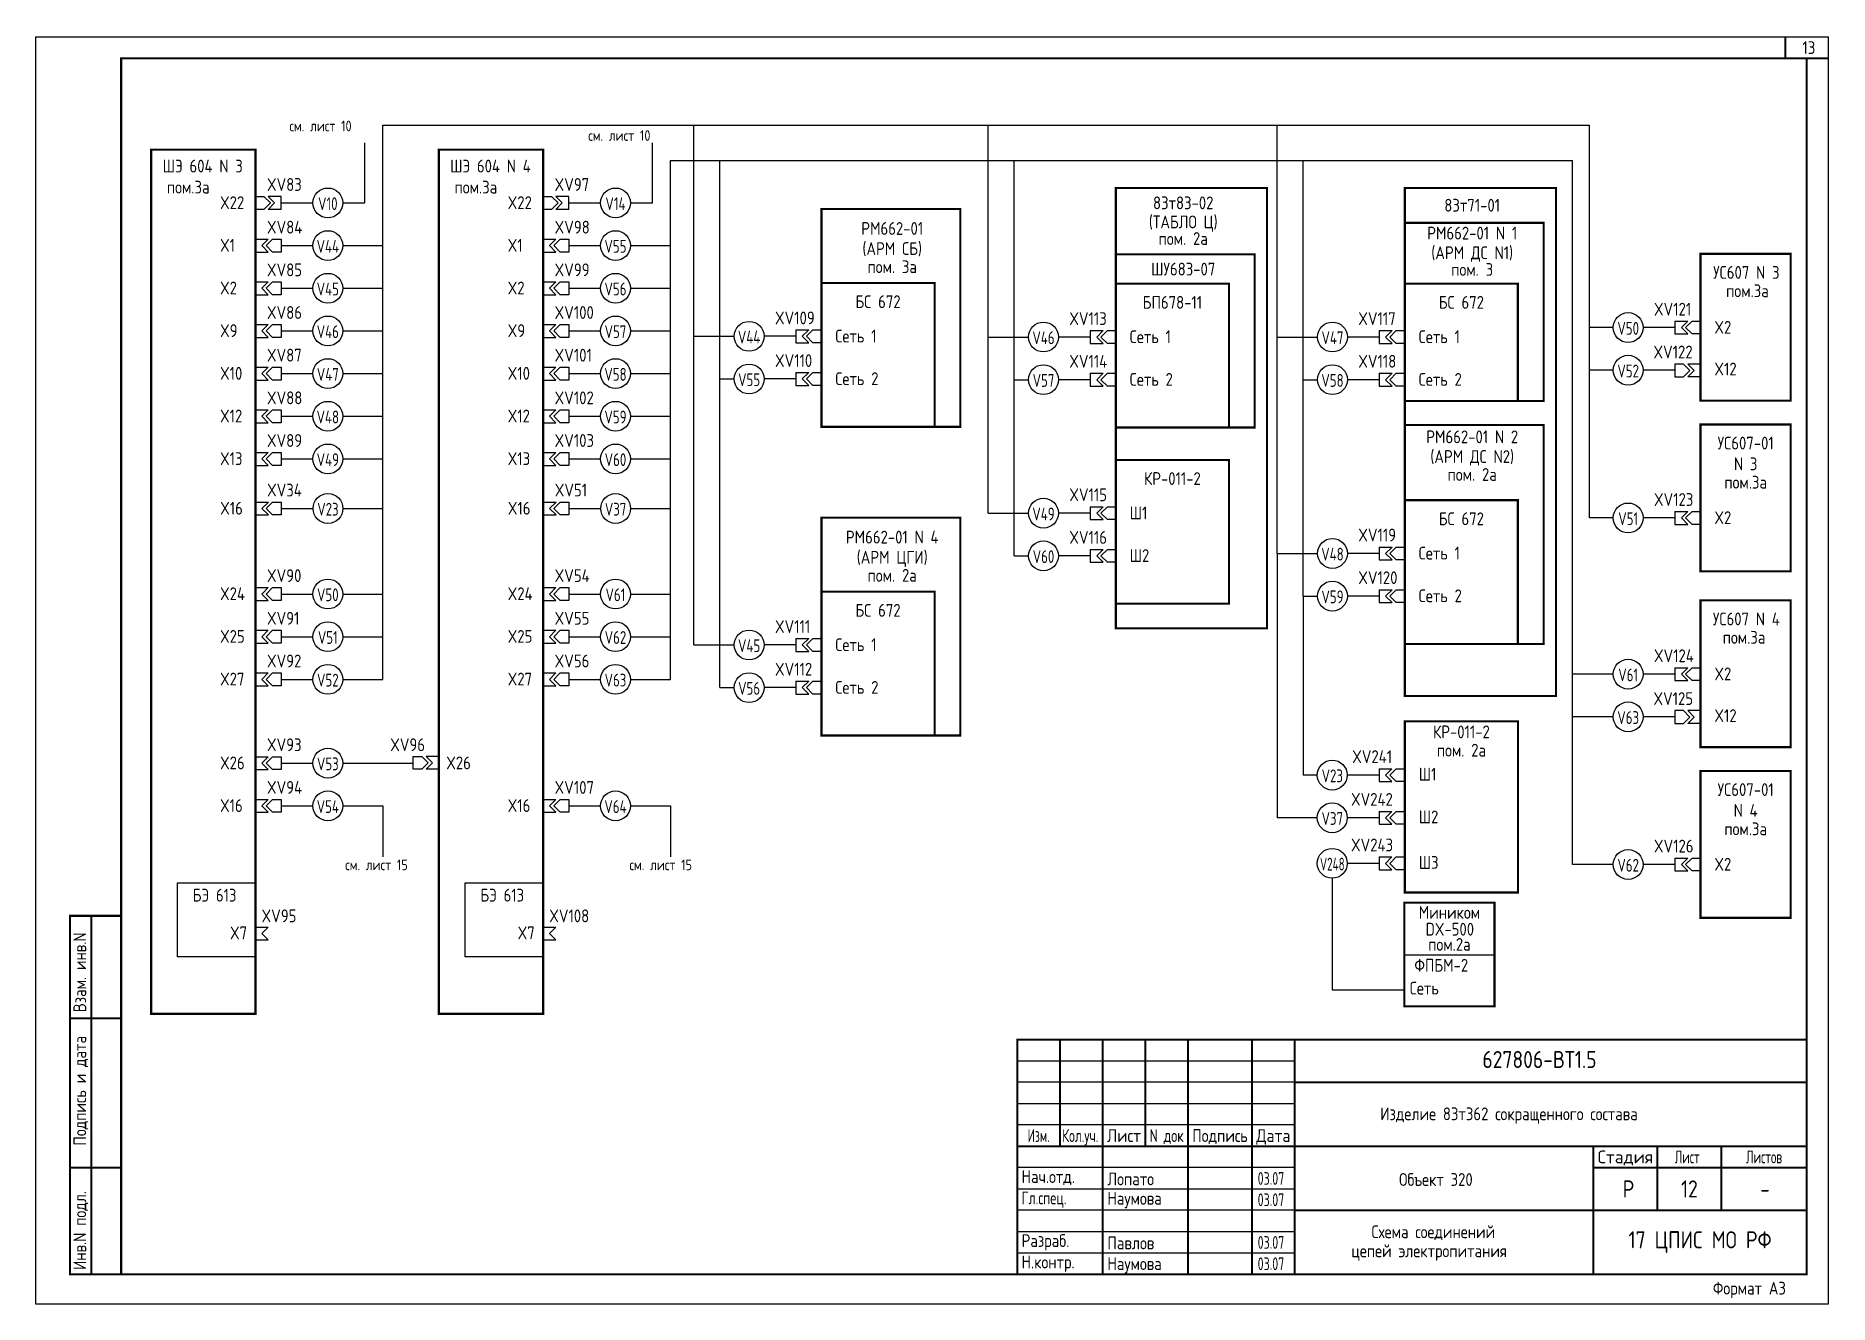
# Model space of a CAD drawing. Header units: millimetres. Extents: x -1014 to 2091, y -2505 to -1739.
# Drawn here: x -174 to 246.2, y -2036.3 to -1739.1 of the extents above; entities that cross this region are included whole.
import ezdxf
from ezdxf.enums import TextEntityAlignment as Align

# ---------------------------------------------------------------- set-up
doc = ezdxf.new("R2010")
doc.units = ezdxf.units.MM
doc.layers.add('FORMAT', color=7, linetype='Continuous')
doc.styles.add('SIMPLEX', font='simplex.shx', dxfattribs={"width": 0.75})
doc.styles.add('SIMPLEX1', font='Simplex.shx', dxfattribs={"width": 0.8})
doc.styles.add('SN', font='Simplex.shx', dxfattribs={"width": 0.8, "oblique": 15})
doc.styles.get("Standard").update_dxf_attribs({"font": 'simplex.shx', "width": 0.8, "height": 2.5})

msp = doc.modelspace()

# ---------------------------------------------------------------- texts
at = {"width": 0.8}
for s, p in [('см. лист 10', (-114.57, -1761.46)), ('см. лист 10', (-44.54, -1763.7)), ('см. лист 15', (-101.5, -1934.64)), ('см. лист 15', (-34.89, -1934.64))]:
    msp.add_text(s, height=2.5, dxfattribs=at).set_placement(p)
for s, p in [('ШЭ 604 N 3', (-134.89, -1769.61)), ('ШЭ 604 N 4', (-67.47, -1769.61)), ('пом.3а', (-138.3, -1774.54)), ('пом.3а', (-70.89, -1774.54)), ('83т83-02', (94.88, -1778.23)), ('83т71-01', (162.6, -1778.79)), ('(ТАБЛО Ц)', (94.88, -1782.7)), ('РМ662-01', (26.68, -1784.23)), ('пом. 2а', (94.88, -1786.59)), ('РМ662-01 N 1', (162.6, -1785.32)), ('(АРМ СБ)', (26.68, -1788.95)), ('(АРМ ДС N1)', (162.6, -1789.93)), ('пом. 3а', (26.68, -1793.19)), ('ШУ683-07', (94.88, -1793.75)), ('пом. 3', (162.6, -1793.84)), ('УС607 N 3', (226.85, -1794.53)), ('пом.3а', (227.1, -1798.84)), ('БС 672', (23.36, -1801.39)), ('БП678-11', (92.35, -1801.55)), ('БС 672', (160.07, -1801.55)), ('РМ662-01 N 2', (162.6, -1833.07)), ('(АРМ ДС N2)', (162.6, -1837.69)), ('УС607-01', (226.69, -1834.53)), ('пом. 2a', (162.6, -1841.88)), ('N 3', (226.69, -1839.4)), ('КР-011-2', (92.35, -1842.85)), ('пом.3а', (226.69, -1843.71)), ('БС 672', (160.07, -1852.27)), ('РМ662-01 N 4', (26.68, -1856.57)), ('(АРМ ЦГИ)', (26.68, -1861.29)), ('пом. 2а', (26.68, -1865.53)), ('БС 672', (23.36, -1873.73)), ('УС607 N 4', (226.85, -1875.75)), ('пом.3а ', (227.1, -1880.06)), ('КР-011-2', (160.08, -1902.22)), ('пом. 2а', (160.08, -1906.51)), ('УС607-01', (226.69, -1915.75)), ('N 4', (226.69, -1920.63)), ('пом.3а', (226.69, -1924.94)), ('Миником', (157.26, -1944.52)), ('DX-500', (157.36, -1948.47)), ('пом.2а', (157.26, -1952.02))]:
    msp.add_text(s, height=3, dxfattribs=at).set_placement(p, align=Align.MIDDLE_CENTER)
at = {"linetype": 'Continuous', "style": 'SIMPLEX1', "width": 0.8}
for s, p in [('XV83', (-119.84, -1775.43)), ('XV97', (-52.43, -1775.43)), ('X22', (-130.84, -1779.68)), ('X22', (-63.43, -1779.68)), ('XV84', (-119.84, -1785.43)), ('XV98', (-52.43, -1785.43)), ('X1', (-130.84, -1789.68)), ('X1', (-63.43, -1789.68)), ('XV85', (-119.84, -1795.43)), ('XV99', (-52.43, -1795.43)), ('X2', (-130.84, -1799.68)), ('X2', (-63.43, -1799.68)), ('XV86', (-119.84, -1805.43)), ('XV100', (-52.43, -1805.43)), ('XV121', (205.2, -1804.65)), ('X9', (-130.84, -1809.68)), ('X9', (-63.43, -1809.68)), ('XV109', (-0.79, -1806.7)), ('XV113', (68.19, -1806.86)), ('XV117', (135.91, -1806.86)), ('X2', (219.36, -1808.9)), ('Сеть 1', (13.35, -1810.94)), ('Сеть 1', (82.34, -1811.1)), ('Сеть 1', (150.06, -1811.1)), ('XV87', (-119.84, -1815.43)), ('XV101', (-52.43, -1815.43)), ('XV110', (-0.79, -1816.7)), ('XV114', (68.19, -1816.86)), ('XV118', (135.91, -1816.86)), ('XV122', (205.08, -1814.69)), ('X10', (-130.84, -1819.68)), ('X10', (-63.43, -1819.68)), ('Сеть 2', (13.35, -1820.94)), ('Сеть 2', (82.34, -1821.1)), ('Сеть 2', (150.06, -1821.1)), ('X12', (219.36, -1818.68)), ('XV88', (-119.84, -1825.43)), ('XV102', (-52.43, -1825.43)), ('X12', (-130.84, -1829.68)), ('X12', (-63.43, -1829.68)), ('XV89', (-119.84, -1835.43)), ('XV103', (-52.43, -1835.43)), ('X13', (-130.84, -1839.68)), ('X13', (-63.43, -1839.68)), ('XV34', (-119.82, -1847.05)), ('XV51', (-52.4, -1847.05)), ('X16', (-130.81, -1851.3)), ('X16', (-63.4, -1851.3)), ('XV115', (68.19, -1848.15)), ('XV123', (205.2, -1849.26)), ('Ш1', (82.34, -1852.4)), ('X2', (219.36, -1853.51)), ('XV116', (68.19, -1858.15)), ('XV119', (135.91, -1857.58)), ('Ш2', (82.34, -1862.4)), ('Сеть 1', (150.06, -1861.82)), ('XV90', (-119.84, -1867.1)), ('XV54', (-52.43, -1867.1)), ('XV120', (135.91, -1867.58)), ('X24', (-130.84, -1871.34)), ('X24', (-63.43, -1871.34)), ('Сеть 2', (150.06, -1871.82)), ('XV91', (-119.84, -1877.1)), ('XV55', (-52.43, -1877.1)), ('X25', (-130.84, -1881.34)), ('X25', (-63.43, -1881.34)), ('XV111', (-0.79, -1879.03)), ('Сеть 1', (13.35, -1883.28)), ('XV92', (-119.84, -1887.1)), ('XV56', (-52.43, -1887.1)), ('XV112', (-0.79, -1889.03)), ('XV124', (205.2, -1885.88)), ('X27', (-130.84, -1891.34)), ('X27', (-63.43, -1891.34)), ('Сеть 2', (13.35, -1893.28)), ('X2', (219.36, -1890.12)), ('XV125', (205.08, -1895.92)), ('X12', (219.36, -1899.91)), ('XV93', (-119.84, -1906.74)), ('XV96', (-90.96, -1906.74)), ('XV241', (134.48, -1909.53)), ('X26', (-130.84, -1910.99)), ('X26', (-77.83, -1910.99)), ('Ш1', (150.07, -1913.64)), ('XV94', (-119.84, -1916.74)), ('XV107', (-52.43, -1916.74)), ('X16', (-130.84, -1920.99)), ('X16', (-63.43, -1920.99)), ('XV242', (134.2, -1919.53)), ('Ш2', (150.07, -1923.64)), ('XV243', (134.2, -1930.22)), ('XV126', (205.2, -1930.49)), ('Ш3', (150.07, -1934.32)), ('X2', (219.36, -1934.74)), ('БЭ 613', (-137.24, -1941.99)), ('БЭ 613', (-69.83, -1941.99)), ('XV95', (-121.11, -1946.84)), ('XV108', (-53.69, -1946.84)), ('X7', (-128.5, -1950.82)), ('X7', (-61.09, -1950.82)), ('ФПБМ-2', (149.06, -1958.42)), ('Сеть', (147.96, -1963.77))]:
    msp.add_text(s, height=3, dxfattribs=at).set_placement(p)
at = {"color": 4, "linetype": 'Continuous', "style": 'SIMPLEX1'}
for s, width, p in [('V10', 0.7, (-105.58, -1778.42)), ('V14', 0.7, (-38.17, -1778.42)), ('V44', 0.7, (-105.58, -1788.42)), ('V55', 0.7, (-38.17, -1788.42)), ('V45', 0.7, (-105.58, -1798.42)), ('V56', 0.7, (-38.17, -1798.42)), ('V46', 0.7, (-105.58, -1808.42)), ('V57', 0.7, (-38.17, -1808.42)), ('V50', 0.7, (199.16, -1807.64)), ('V44', 0.7, (-6.85, -1809.69)), ('V46', 0.7, (62.14, -1809.85)), ('V47', 0.7, (129.86, -1809.85)), ('V47', 0.7, (-105.58, -1818.42)), ('V58', 0.7, (-38.17, -1818.42)), ('V55', 0.7, (-6.85, -1819.69)), ('V57', 0.7, (62.14, -1819.85)), ('V58', 0.7, (129.86, -1819.85)), ('V52', 0.7, (199.16, -1817.64)), ('V48', 0.7, (-105.58, -1828.42)), ('V59', 0.7, (-38.17, -1828.42)), ('V49', 0.7, (-105.58, -1838.42)), ('V60', 0.7, (-38.17, -1838.42)), ('V23', 0.7, (-105.55, -1850.04)), ('V37', 0.7, (-38.14, -1850.04)), ('V49', 0.7, (62.14, -1851.14)), ('V51', 0.7, (199.16, -1852.25)), ('V60', 0.7, (62.14, -1861.14)), ('V48', 0.7, (129.86, -1860.57)), ('V50', 0.7, (-105.58, -1870.09)), ('V61', 0.7, (-38.17, -1870.09)), ('V59', 0.7, (129.86, -1870.57)), ('V51', 0.7, (-105.58, -1880.09)), ('V62', 0.7, (-38.17, -1880.09)), ('V45', 0.7, (-6.85, -1882.02)), ('V52', 0.7, (-105.58, -1890.09)), ('V63', 0.7, (-38.17, -1890.09)), ('V56', 0.7, (-6.85, -1892.02)), ('V61', 0.7, (199.16, -1888.87)), ('V63', 0.7, (199.16, -1898.87)), ('V53', 0.7, (-105.58, -1909.73)), ('V23', 0.7, (129.82, -1912.52)), ('V54', 0.7, (-105.58, -1919.73)), ('V64', 0.7, (-38.17, -1919.73)), ('V37', 0.7, (129.82, -1922.52)), ('V248', 0.6, (129.82, -1933.21)), ('V62', 0.7, (199.16, -1933.48))]:
    msp.add_text(s, height=3, dxfattribs=dict(at, width=width)).set_placement(p, align=Align.MIDDLE_CENTER)
at = {"layer": 'FORMAT', "style": 'SN', "width": 0.8}
for s, height, p in [('13', 3, (241.5, -1741.84)), ('Р', 4, (199.22, -2009.34)), ('12', 4, (213.5, -2009.34)), ('-', 4, (231.22, -2009.34))]:
    msp.add_text(s, height=height, dxfattribs=at).set_placement(p, align=Align.MIDDLE)
at = {"layer": 'FORMAT', "linetype": 'Continuous', "style": 'SN', "width": 0.8}
for s, p in [('Взам. инв.N', (-162.21, -1967.92)), ('Инв.N подл.', (-162.21, -2028.34))]:
    msp.add_text(s, height=3, rotation=90, dxfattribs=at).set_placement(p)
msp.add_text('Подпись и дата', height=3, rotation=90, dxfattribs=at).set_placement((-162.21, -1986.34), align=Align.CENTER)
at = {"layer": 'FORMAT', "style": 'SIMPLEX', "width": 0.8}
msp.add_text('627806-ВТ1.5', height=4, dxfattribs=at).set_placement((178.37, -1981.01), align=Align.CENTER)
at = {"layer": 'FORMAT', "linetype": 'Continuous', "style": 'SN'}
for s, width, p in [('Изделие 83т362 сокращенного состава', 0.8, (141.05, -1993.24)), ('Нач.отд.', 0.8, (57, -2007.95)), ('Лопато', 0.8, (77.12, -2008.49)), ('03.07', 0.65, (112.33, -2008.38)), ('Объект 320', 0.8, (145.47, -2008.63)), ('Гл.спец.', 0.7, (57, -2012.95)), ('Наумова', 0.8, (77.12, -2013.05)), ('03.07', 0.65, (112.33, -2013.38)), ('Разраб.    ', 0.8, (57, -2022.95)), ('Павлов', 0.8, (77.12, -2023.5)), ('03.07', 0.65, (112.33, -2023.38)), ('Схема соединений', 0.8, (139.01, -2020.88)), ('Н.контр.', 0.8, (57, -2027.97)), ('Наумова', 0.8, (77.12, -2028.35)), ('03.07', 0.65, (112.33, -2028.38)), ('цепей электропитания', 0.8, (134.29, -2025.35)), ('Формат А3', 0.8, (219, -2034.1))]:
    msp.add_text(s, height=3, dxfattribs=dict(at, width=width)).set_placement(p)
at = {"layer": 'FORMAT', "linetype": 'Continuous', "style": 'SN', "width": 0.622222}
for s, p in [('Изм.', (61, -1998.34)), ('Лист', (213, -2003.34)), ('Листов', (231, -2003.34))]:
    msp.add_text(s, height=3, dxfattribs=at).set_placement(p, align=Align.CENTER)
at = {"layer": 'FORMAT', "linetype": 'Continuous', "style": 'SN'}
for s, width, p, p2 in [('Кол.уч.', 0.589109, (66.5, -1998.34), (75, -1998.34)), ('Лист', 0.666667, (77, -1998.34), (85, -1998.34)), ('N док', 0.589474, (87, -1998.34), (95, -1998.34)), ('Подпись', 0.684211, (97, -1998.34), (110, -1998.34)), ('Дата', 0.622222, (112, -1998.34), (120, -1998.34)), ('Стадия', 0.745902, (192, -2003.34), (205, -2003.34))]:
    msp.add_text(s, height=3, dxfattribs=dict(at, width=width)).set_placement(p, p2, align=Align.FIT)
at = {"layer": 'FORMAT', "linetype": 'Continuous', "ltscale": 10, "style": 'SN', "width": 0.8}
msp.add_text('17 ЦПИС МО РФ', height=4, dxfattribs=at).set_placement((216, -2021.79), align=Align.MIDDLE)

# ---------------------------------------------------------------- linework, layer by layer
for p, q in [((-92.66, -1889.91), (-92.66, -1760)), ((-92.66, -1760), (190.07, -1760)), ((-19.84, -1881.85), (-19.84, -1760)), ((49.14, -1850.96), (49.14, -1760)), ((116.86, -1860.39), (116.86, -1760)), ((190.07, -1852.08), (190.07, -1760)), ((-96.92, -1778.25), (-96.92, -1764.17)), ((-29.51, -1778.25), (-29.51, -1764.17)), ((-25.25, -1889.91), (-25.25, -1768.33)), ((-25.25, -1768.33), (186.07, -1768.33)), ((-13.71, -1891.85), (-13.71, -1768.33)), ((55.28, -1860.96), (55.28, -1768.33)), ((123, -1870.39), (123, -1768.33)), ((186.07, -1933.31), (186.07, -1768.33)), ((-116.54, -1779.75), (-116.54, -1776.75)), ((-49.13, -1779.75), (-49.13, -1776.75)), ((-116.54, -1778.25), (-109.07, -1778.25)), ((-102.07, -1778.25), (-96.92, -1778.25)), ((-49.13, -1778.25), (-41.66, -1778.25)), ((-34.66, -1778.25), (-29.51, -1778.25)), ((-122.54, -1786.75), (-122.54, -1789.75)), ((-116.54, -1788.25), (-109.07, -1788.25)), ((-102.07, -1788.25), (-92.66, -1788.25)), ((-55.13, -1786.75), (-55.13, -1789.75)), ((-49.13, -1788.25), (-41.66, -1788.25)), ((-34.66, -1788.25), (-25.25, -1788.25)), ((-122.54, -1796.75), (-122.54, -1799.75)), ((-116.54, -1798.25), (-109.07, -1798.25)), ((-102.07, -1798.25), (-92.66, -1798.25)), ((-55.13, -1796.75), (-55.13, -1799.75)), ((-49.13, -1798.25), (-41.66, -1798.25)), ((-34.66, -1798.25), (-25.25, -1798.25)), ((-122.54, -1806.75), (-122.54, -1809.75)), ((-55.13, -1806.75), (-55.13, -1809.75)), ((210.12, -1805.96), (210.12, -1808.96)), ((-116.54, -1808.25), (-109.07, -1808.25)), ((-102.07, -1808.25), (-92.66, -1808.25)), ((-49.13, -1808.25), (-41.66, -1808.25)), ((-34.66, -1808.25), (-25.25, -1808.25)), ((-19.84, -1809.51), (-10.35, -1809.51)), ((4.12, -1809.51), (-3.35, -1809.51)), ((4.12, -1808.01), (4.12, -1811.01)), ((49.14, -1809.67), (58.63, -1809.67)), ((73.1, -1809.67), (65.63, -1809.67)), ((73.1, -1808.17), (73.1, -1811.17)), ((116.86, -1809.67), (126.35, -1809.67)), ((140.82, -1809.67), (133.35, -1809.67)), ((140.82, -1808.17), (140.82, -1811.17)), ((195.65, -1807.46), (190.07, -1807.46)), ((210.12, -1807.46), (202.65, -1807.46)), ((-122.54, -1816.75), (-122.54, -1819.75)), ((-116.54, -1818.25), (-109.07, -1818.25)), ((-102.07, -1818.25), (-92.66, -1818.25)), ((-55.13, -1816.75), (-55.13, -1819.75)), ((-49.13, -1818.25), (-41.66, -1818.25)), ((-34.66, -1818.25), (-25.25, -1818.25)), ((-13.71, -1819.51), (-10.35, -1819.51)), ((4.12, -1819.51), (-3.35, -1819.51)), ((4.12, -1818.01), (4.12, -1821.01)), ((55.28, -1819.67), (58.63, -1819.67)), ((73.1, -1819.67), (65.63, -1819.67)), ((73.1, -1818.17), (73.1, -1821.17)), ((123, -1819.67), (126.35, -1819.67)), ((140.82, -1819.67), (133.35, -1819.67)), ((140.82, -1818.17), (140.82, -1821.17)), ((195.65, -1817.46), (190.07, -1817.46)), ((210.12, -1817.46), (202.65, -1817.46)), ((216.12, -1816.01), (216.12, -1819.01)), ((-122.54, -1826.75), (-122.54, -1829.75)), ((-55.13, -1826.75), (-55.13, -1829.75)), ((-116.54, -1828.25), (-109.07, -1828.25)), ((-102.07, -1828.25), (-92.66, -1828.25)), ((-49.13, -1828.25), (-41.66, -1828.25)), ((-34.66, -1828.25), (-25.25, -1828.25)), ((-122.54, -1836.75), (-122.54, -1839.75)), ((-116.54, -1838.25), (-109.07, -1838.25)), ((-102.07, -1838.25), (-92.66, -1838.25)), ((-55.13, -1836.75), (-55.13, -1839.75)), ((-49.13, -1838.25), (-41.66, -1838.25)), ((-34.66, -1838.25), (-25.25, -1838.25)), ((-116.52, -1849.86), (-109.04, -1849.86)), ((-102.04, -1849.86), (-92.64, -1849.86)), ((-49.1, -1849.86), (-41.63, -1849.86)), ((-34.63, -1849.86), (-25.22, -1849.86)), ((49.14, -1850.96), (58.63, -1850.96)), ((73.1, -1850.96), (65.63, -1850.96)), ((73.1, -1849.46), (73.1, -1852.46)), ((195.65, -1852.08), (190.07, -1852.08)), ((210.12, -1852.08), (202.65, -1852.08)), ((210.12, -1850.58), (210.12, -1853.58)), ((55.28, -1860.96), (58.63, -1860.96)), ((73.1, -1860.96), (65.63, -1860.96)), ((73.1, -1859.46), (73.1, -1862.46)), ((116.86, -1860.39), (126.35, -1860.39)), ((116.86, -1860.39), (116.86, -1922.34)), ((140.82, -1860.39), (133.35, -1860.39)), ((140.82, -1858.89), (140.82, -1861.89)), ((-122.54, -1868.41), (-122.54, -1871.41)), ((-116.54, -1869.91), (-109.07, -1869.91)), ((-102.07, -1869.91), (-92.66, -1869.91)), ((-55.13, -1868.41), (-55.13, -1871.41)), ((-49.13, -1869.91), (-41.66, -1869.91)), ((-34.66, -1869.91), (-25.25, -1869.91)), ((140.82, -1868.89), (140.82, -1871.89)), ((123, -1870.39), (126.35, -1870.39)), ((123, -1870.39), (123, -1912.34)), ((140.82, -1870.39), (133.35, -1870.39)), ((-122.54, -1878.41), (-122.54, -1881.41)), ((-55.13, -1878.41), (-55.13, -1881.41)), ((-116.54, -1879.91), (-109.07, -1879.91)), ((-102.07, -1879.91), (-92.66, -1879.91)), ((-49.13, -1879.91), (-41.66, -1879.91)), ((-34.66, -1879.91), (-25.25, -1879.91)), ((-19.84, -1881.85), (-10.35, -1881.85)), ((4.12, -1881.85), (-3.35, -1881.85)), ((4.12, -1880.35), (4.12, -1883.35)), ((-122.54, -1888.41), (-122.54, -1891.41)), ((-116.54, -1889.91), (-109.07, -1889.91)), ((-102.07, -1889.91), (-92.66, -1889.91)), ((-55.13, -1888.41), (-55.13, -1891.41)), ((-49.13, -1889.91), (-41.66, -1889.91)), ((-34.66, -1889.91), (-25.25, -1889.91)), ((4.12, -1890.35), (4.12, -1893.35)), ((195.65, -1888.69), (186.07, -1888.69)), ((210.12, -1888.69), (202.65, -1888.69)), ((210.12, -1887.19), (210.12, -1890.19)), ((-13.71, -1891.85), (-10.35, -1891.85)), ((4.12, -1891.85), (-3.35, -1891.85)), ((195.65, -1898.69), (186.07, -1898.69)), ((210.12, -1898.69), (202.65, -1898.69)), ((216.12, -1897.24), (216.12, -1900.24)), ((-122.54, -1908.06), (-122.54, -1911.06)), ((-116.54, -1909.56), (-109.07, -1909.56)), ((-102.07, -1909.56), (-85.56, -1909.56)), ((-79.56, -1910.99), (-79.56, -1907.99)), ((140.78, -1910.84), (140.78, -1913.84)), ((126.31, -1912.34), (123, -1912.34)), ((140.78, -1912.34), (133.31, -1912.34)), ((-122.54, -1918.06), (-122.54, -1921.06)), ((-116.54, -1919.56), (-109.07, -1919.56)), ((-102.07, -1919.56), (-92.66, -1919.56)), ((-92.66, -1919.56), (-92.66, -1931.47)), ((-55.13, -1918.06), (-55.13, -1921.06)), ((-49.13, -1919.56), (-41.66, -1919.56)), ((-34.66, -1919.56), (-25.25, -1919.56)), ((-25.25, -1919.56), (-25.25, -1931.47)), ((126.31, -1922.34), (116.86, -1922.34)), ((140.78, -1922.34), (133.31, -1922.34)), ((140.78, -1920.84), (140.78, -1923.84)), ((140.78, -1933.03), (133.31, -1933.03)), ((140.78, -1931.53), (140.78, -1934.53)), ((210.12, -1931.81), (210.12, -1934.81)), ((129.81, -1936.53), (129.81, -1962.66)), ((195.65, -1933.31), (186.07, -1933.31)), ((210.12, -1933.31), (202.65, -1933.31)), ((-122.54, -1950.98), (-122.54, -1947.98)), ((-55.13, -1950.98), (-55.13, -1947.98)), ((146.76, -1954.47), (167.79, -1954.47)), ((129.81, -1962.66), (146.7, -1962.66))]:
    msp.add_line(p, q)
at = {"ltscale": 2}
for p, q in [((-122.54, -1779.75), (-122.54, -1776.75)), ((-122.54, -1776.75), (-120.54, -1776.75)), ((-122.54, -1779.75), (-122.54, -1776.75)), ((-122.54, -1776.75), (-120.54, -1776.75)), ((-120.54, -1776.75), (-119.04, -1778.25)), ((-120.54, -1776.75), (-119.04, -1778.25)), ((-116.54, -1776.75), (-119.54, -1776.75)), ((-119.54, -1776.75), (-118.04, -1778.25)), ((-116.54, -1776.75), (-119.54, -1776.75)), ((-119.54, -1776.75), (-118.04, -1778.25)), ((-55.13, -1779.75), (-55.13, -1776.75)), ((-55.13, -1776.75), (-53.13, -1776.75)), ((-55.13, -1779.75), (-55.13, -1776.75)), ((-55.13, -1776.75), (-53.13, -1776.75)), ((-53.13, -1776.75), (-51.63, -1778.25)), ((-53.13, -1776.75), (-51.63, -1778.25)), ((-49.13, -1776.75), (-52.13, -1776.75)), ((-52.13, -1776.75), (-50.63, -1778.25)), ((-49.13, -1776.75), (-52.13, -1776.75)), ((-52.13, -1776.75), (-50.63, -1778.25)), ((-120.54, -1779.75), (-122.54, -1779.75)), ((-120.54, -1779.75), (-122.54, -1779.75)), ((-120.54, -1779.75), (-119.04, -1778.25)), ((-120.54, -1779.75), (-119.04, -1778.25)), ((-119.54, -1779.75), (-118.04, -1778.25)), ((-119.54, -1779.75), (-118.04, -1778.25)), ((-116.54, -1779.75), (-119.54, -1779.75)), ((-116.54, -1779.75), (-119.54, -1779.75)), ((-53.13, -1779.75), (-55.13, -1779.75)), ((-53.13, -1779.75), (-55.13, -1779.75)), ((-53.13, -1779.75), (-51.63, -1778.25)), ((-53.13, -1779.75), (-51.63, -1778.25)), ((-52.13, -1779.75), (-50.63, -1778.25)), ((-52.13, -1779.75), (-50.63, -1778.25)), ((-49.13, -1779.75), (-52.13, -1779.75)), ((-49.13, -1779.75), (-52.13, -1779.75)), ((-122.54, -1786.75), (-119.54, -1786.75)), ((-122.54, -1786.75), (-119.54, -1786.75)), ((-122.54, -1789.75), (-119.54, -1789.75)), ((-122.54, -1789.75), (-119.54, -1789.75)), ((-119.54, -1786.75), (-121.04, -1788.25)), ((-119.54, -1786.75), (-121.04, -1788.25)), ((-119.54, -1789.75), (-121.04, -1788.25)), ((-119.54, -1789.75), (-121.04, -1788.25)), ((-118.54, -1786.75), (-120.04, -1788.25)), ((-118.54, -1786.75), (-120.04, -1788.25)), ((-118.54, -1789.75), (-120.04, -1788.25)), ((-118.54, -1789.75), (-120.04, -1788.25)), ((-118.54, -1786.75), (-116.54, -1786.75)), ((-118.54, -1786.75), (-116.54, -1786.75)), ((-116.54, -1789.75), (-118.54, -1789.75)), ((-116.54, -1789.75), (-118.54, -1789.75)), ((-116.54, -1786.75), (-116.54, -1789.75)), ((-116.54, -1786.75), (-116.54, -1789.75)), ((-55.13, -1786.75), (-52.13, -1786.75)), ((-55.13, -1786.75), (-52.13, -1786.75)), ((-55.13, -1789.75), (-52.13, -1789.75)), ((-55.13, -1789.75), (-52.13, -1789.75)), ((-52.13, -1786.75), (-53.63, -1788.25)), ((-52.13, -1786.75), (-53.63, -1788.25)), ((-52.13, -1789.75), (-53.63, -1788.25)), ((-52.13, -1789.75), (-53.63, -1788.25)), ((-51.13, -1786.75), (-52.63, -1788.25)), ((-51.13, -1786.75), (-52.63, -1788.25)), ((-51.13, -1789.75), (-52.63, -1788.25)), ((-51.13, -1789.75), (-52.63, -1788.25)), ((-51.13, -1786.75), (-49.13, -1786.75)), ((-51.13, -1786.75), (-49.13, -1786.75)), ((-49.13, -1789.75), (-51.13, -1789.75)), ((-49.13, -1789.75), (-51.13, -1789.75)), ((-49.13, -1786.75), (-49.13, -1789.75)), ((-49.13, -1786.75), (-49.13, -1789.75)), ((-122.54, -1796.75), (-119.54, -1796.75)), ((-122.54, -1796.75), (-119.54, -1796.75)), ((-119.54, -1796.75), (-121.04, -1798.25)), ((-119.54, -1796.75), (-121.04, -1798.25)), ((-119.54, -1799.75), (-121.04, -1798.25)), ((-119.54, -1799.75), (-121.04, -1798.25)), ((-118.54, -1796.75), (-120.04, -1798.25)), ((-118.54, -1796.75), (-120.04, -1798.25)), ((-118.54, -1799.75), (-120.04, -1798.25)), ((-118.54, -1799.75), (-120.04, -1798.25)), ((-118.54, -1796.75), (-116.54, -1796.75)), ((-118.54, -1796.75), (-116.54, -1796.75)), ((-116.54, -1796.75), (-116.54, -1799.75)), ((-116.54, -1796.75), (-116.54, -1799.75)), ((-55.13, -1796.75), (-52.13, -1796.75)), ((-55.13, -1796.75), (-52.13, -1796.75)), ((-52.13, -1796.75), (-53.63, -1798.25)), ((-52.13, -1796.75), (-53.63, -1798.25)), ((-52.13, -1799.75), (-53.63, -1798.25)), ((-52.13, -1799.75), (-53.63, -1798.25)), ((-51.13, -1796.75), (-52.63, -1798.25)), ((-51.13, -1796.75), (-52.63, -1798.25)), ((-51.13, -1799.75), (-52.63, -1798.25)), ((-51.13, -1799.75), (-52.63, -1798.25)), ((-51.13, -1796.75), (-49.13, -1796.75)), ((-51.13, -1796.75), (-49.13, -1796.75)), ((-49.13, -1796.75), (-49.13, -1799.75)), ((-49.13, -1796.75), (-49.13, -1799.75)), ((-122.54, -1799.75), (-119.54, -1799.75)), ((-122.54, -1799.75), (-119.54, -1799.75)), ((-116.54, -1799.75), (-118.54, -1799.75)), ((-116.54, -1799.75), (-118.54, -1799.75)), ((-55.13, -1799.75), (-52.13, -1799.75)), ((-55.13, -1799.75), (-52.13, -1799.75)), ((-49.13, -1799.75), (-51.13, -1799.75)), ((-49.13, -1799.75), (-51.13, -1799.75)), ((-122.54, -1806.75), (-119.54, -1806.75)), ((-122.54, -1806.75), (-119.54, -1806.75)), ((-119.54, -1806.75), (-121.04, -1808.25)), ((-119.54, -1806.75), (-121.04, -1808.25)), ((-118.54, -1806.75), (-120.04, -1808.25)), ((-118.54, -1806.75), (-120.04, -1808.25)), ((-118.54, -1806.75), (-116.54, -1806.75)), ((-118.54, -1806.75), (-116.54, -1806.75)), ((-116.54, -1806.75), (-116.54, -1809.75)), ((-116.54, -1806.75), (-116.54, -1809.75)), ((-55.13, -1806.75), (-52.13, -1806.75)), ((-55.13, -1806.75), (-52.13, -1806.75)), ((-52.13, -1806.75), (-53.63, -1808.25)), ((-52.13, -1806.75), (-53.63, -1808.25)), ((-51.13, -1806.75), (-52.63, -1808.25)), ((-51.13, -1806.75), (-52.63, -1808.25)), ((-51.13, -1806.75), (-49.13, -1806.75)), ((-51.13, -1806.75), (-49.13, -1806.75)), ((-49.13, -1806.75), (-49.13, -1809.75)), ((-49.13, -1806.75), (-49.13, -1809.75)), ((210.12, -1805.96), (213.12, -1805.96)), ((210.12, -1805.96), (213.12, -1805.96)), ((213.12, -1805.96), (211.62, -1807.46)), ((213.12, -1805.96), (211.62, -1807.46)), ((214.12, -1805.96), (212.62, -1807.46)), ((214.12, -1805.96), (212.62, -1807.46)), ((214.12, -1805.96), (216.12, -1805.96)), ((214.12, -1805.96), (216.12, -1805.96)), ((216.12, -1805.96), (216.12, -1808.96)), ((216.12, -1805.96), (216.12, -1808.96)), ((-122.54, -1809.75), (-119.54, -1809.75)), ((-122.54, -1809.75), (-119.54, -1809.75)), ((-119.54, -1809.75), (-121.04, -1808.25)), ((-119.54, -1809.75), (-121.04, -1808.25)), ((-118.54, -1809.75), (-120.04, -1808.25)), ((-118.54, -1809.75), (-120.04, -1808.25)), ((-116.54, -1809.75), (-118.54, -1809.75)), ((-116.54, -1809.75), (-118.54, -1809.75)), ((-55.13, -1809.75), (-52.13, -1809.75)), ((-55.13, -1809.75), (-52.13, -1809.75)), ((-52.13, -1809.75), (-53.63, -1808.25)), ((-52.13, -1809.75), (-53.63, -1808.25)), ((-51.13, -1809.75), (-52.63, -1808.25)), ((-51.13, -1809.75), (-52.63, -1808.25)), ((-49.13, -1809.75), (-51.13, -1809.75)), ((-49.13, -1809.75), (-51.13, -1809.75)), ((4.12, -1808.01), (7.12, -1808.01)), ((4.12, -1808.01), (7.12, -1808.01)), ((4.12, -1811.01), (7.12, -1811.01)), ((4.12, -1811.01), (7.12, -1811.01)), ((7.12, -1808.01), (5.62, -1809.51)), ((7.12, -1808.01), (5.62, -1809.51)), ((7.12, -1811.01), (5.62, -1809.51)), ((7.12, -1811.01), (5.62, -1809.51)), ((8.12, -1808.01), (6.62, -1809.51)), ((8.12, -1808.01), (6.62, -1809.51)), ((8.12, -1811.01), (6.62, -1809.51)), ((8.12, -1811.01), (6.62, -1809.51)), ((8.12, -1808.01), (10.12, -1808.01)), ((8.12, -1808.01), (10.12, -1808.01)), ((10.12, -1811.01), (8.12, -1811.01)), ((10.12, -1811.01), (8.12, -1811.01)), ((10.12, -1808.01), (10.12, -1811.01)), ((10.12, -1808.01), (10.12, -1811.01)), ((73.1, -1808.17), (76.1, -1808.17)), ((73.1, -1808.17), (76.1, -1808.17)), ((73.1, -1811.17), (76.1, -1811.17)), ((73.1, -1811.17), (76.1, -1811.17)), ((76.1, -1808.17), (74.6, -1809.67)), ((76.1, -1808.17), (74.6, -1809.67)), ((76.1, -1811.17), (74.6, -1809.67)), ((76.1, -1811.17), (74.6, -1809.67)), ((77.1, -1808.17), (75.6, -1809.67)), ((77.1, -1808.17), (75.6, -1809.67)), ((77.1, -1811.17), (75.6, -1809.67)), ((77.1, -1811.17), (75.6, -1809.67)), ((77.1, -1808.17), (79.1, -1808.17)), ((77.1, -1808.17), (79.1, -1808.17)), ((79.1, -1811.17), (77.1, -1811.17)), ((79.1, -1811.17), (77.1, -1811.17)), ((79.1, -1808.17), (79.1, -1811.17)), ((79.1, -1808.17), (79.1, -1811.17)), ((140.82, -1808.17), (143.82, -1808.17)), ((140.82, -1808.17), (143.82, -1808.17)), ((140.82, -1811.17), (143.82, -1811.17)), ((140.82, -1811.17), (143.82, -1811.17)), ((143.82, -1808.17), (142.32, -1809.67)), ((143.82, -1808.17), (142.32, -1809.67)), ((143.82, -1811.17), (142.32, -1809.67)), ((143.82, -1811.17), (142.32, -1809.67)), ((144.82, -1808.17), (143.32, -1809.67)), ((144.82, -1808.17), (143.32, -1809.67)), ((144.82, -1811.17), (143.32, -1809.67)), ((144.82, -1811.17), (143.32, -1809.67)), ((144.82, -1808.17), (146.82, -1808.17)), ((144.82, -1808.17), (146.82, -1808.17)), ((146.82, -1811.17), (144.82, -1811.17)), ((146.82, -1811.17), (144.82, -1811.17)), ((146.82, -1808.17), (146.82, -1811.17)), ((146.82, -1808.17), (146.82, -1811.17)), ((210.12, -1808.96), (213.12, -1808.96)), ((210.12, -1808.96), (213.12, -1808.96)), ((213.12, -1808.96), (211.62, -1807.46)), ((213.12, -1808.96), (211.62, -1807.46)), ((214.12, -1808.96), (212.62, -1807.46)), ((214.12, -1808.96), (212.62, -1807.46)), ((216.12, -1808.96), (214.12, -1808.96)), ((216.12, -1808.96), (214.12, -1808.96)), ((-122.54, -1816.75), (-119.54, -1816.75)), ((-122.54, -1816.75), (-119.54, -1816.75)), ((-119.54, -1816.75), (-121.04, -1818.25)), ((-119.54, -1816.75), (-121.04, -1818.25)), ((-119.54, -1819.75), (-121.04, -1818.25)), ((-119.54, -1819.75), (-121.04, -1818.25)), ((-118.54, -1816.75), (-120.04, -1818.25)), ((-118.54, -1816.75), (-120.04, -1818.25)), ((-118.54, -1819.75), (-120.04, -1818.25)), ((-118.54, -1819.75), (-120.04, -1818.25)), ((-118.54, -1816.75), (-116.54, -1816.75)), ((-118.54, -1816.75), (-116.54, -1816.75)), ((-116.54, -1816.75), (-116.54, -1819.75)), ((-116.54, -1816.75), (-116.54, -1819.75)), ((-55.13, -1816.75), (-52.13, -1816.75)), ((-55.13, -1816.75), (-52.13, -1816.75)), ((-52.13, -1816.75), (-53.63, -1818.25)), ((-52.13, -1816.75), (-53.63, -1818.25)), ((-52.13, -1819.75), (-53.63, -1818.25)), ((-52.13, -1819.75), (-53.63, -1818.25)), ((-51.13, -1816.75), (-52.63, -1818.25)), ((-51.13, -1816.75), (-52.63, -1818.25)), ((-51.13, -1819.75), (-52.63, -1818.25)), ((-51.13, -1819.75), (-52.63, -1818.25)), ((-51.13, -1816.75), (-49.13, -1816.75)), ((-51.13, -1816.75), (-49.13, -1816.75)), ((-49.13, -1816.75), (-49.13, -1819.75)), ((-49.13, -1816.75), (-49.13, -1819.75)), ((4.12, -1818.01), (7.12, -1818.01)), ((4.12, -1818.01), (7.12, -1818.01)), ((7.12, -1818.01), (5.62, -1819.51)), ((7.12, -1818.01), (5.62, -1819.51)), ((7.12, -1821.01), (5.62, -1819.51)), ((7.12, -1821.01), (5.62, -1819.51)), ((8.12, -1818.01), (6.62, -1819.51)), ((8.12, -1818.01), (6.62, -1819.51)), ((8.12, -1821.01), (6.62, -1819.51)), ((8.12, -1821.01), (6.62, -1819.51)), ((8.12, -1818.01), (10.12, -1818.01)), ((8.12, -1818.01), (10.12, -1818.01)), ((10.12, -1818.01), (10.12, -1821.01)), ((10.12, -1818.01), (10.12, -1821.01)), ((73.1, -1818.17), (76.1, -1818.17)), ((73.1, -1818.17), (76.1, -1818.17)), ((76.1, -1818.17), (74.6, -1819.67)), ((76.1, -1818.17), (74.6, -1819.67)), ((76.1, -1821.17), (74.6, -1819.67)), ((76.1, -1821.17), (74.6, -1819.67)), ((77.1, -1818.17), (75.6, -1819.67)), ((77.1, -1818.17), (75.6, -1819.67)), ((77.1, -1821.17), (75.6, -1819.67)), ((77.1, -1821.17), (75.6, -1819.67)), ((77.1, -1818.17), (79.1, -1818.17)), ((77.1, -1818.17), (79.1, -1818.17)), ((79.1, -1818.17), (79.1, -1821.17)), ((79.1, -1818.17), (79.1, -1821.17)), ((140.82, -1818.17), (143.82, -1818.17)), ((140.82, -1818.17), (143.82, -1818.17)), ((143.82, -1818.17), (142.32, -1819.67)), ((143.82, -1818.17), (142.32, -1819.67)), ((143.82, -1821.17), (142.32, -1819.67)), ((143.82, -1821.17), (142.32, -1819.67)), ((144.82, -1818.17), (143.32, -1819.67)), ((144.82, -1818.17), (143.32, -1819.67)), ((144.82, -1821.17), (143.32, -1819.67)), ((144.82, -1821.17), (143.32, -1819.67)), ((144.82, -1818.17), (146.82, -1818.17)), ((144.82, -1818.17), (146.82, -1818.17)), ((146.82, -1818.17), (146.82, -1821.17)), ((146.82, -1818.17), (146.82, -1821.17)), ((212.12, -1816.01), (210.12, -1816.01)), ((210.12, -1816.01), (210.12, -1819.01)), ((212.12, -1816.01), (210.12, -1816.01)), ((210.12, -1816.01), (210.12, -1819.01)), ((210.12, -1819.01), (212.12, -1819.01)), ((210.12, -1819.01), (212.12, -1819.01)), ((212.12, -1816.01), (213.62, -1817.51)), ((212.12, -1816.01), (213.62, -1817.51)), ((212.12, -1819.01), (213.62, -1817.51)), ((212.12, -1819.01), (213.62, -1817.51)), ((216.12, -1816.01), (213.12, -1816.01)), ((213.12, -1816.01), (214.62, -1817.51)), ((216.12, -1816.01), (213.12, -1816.01)), ((213.12, -1816.01), (214.62, -1817.51)), ((213.12, -1819.01), (214.62, -1817.51)), ((213.12, -1819.01), (214.62, -1817.51)), ((216.12, -1819.01), (213.12, -1819.01)), ((216.12, -1819.01), (213.12, -1819.01)), ((-122.54, -1819.75), (-119.54, -1819.75)), ((-122.54, -1819.75), (-119.54, -1819.75)), ((-116.54, -1819.75), (-118.54, -1819.75)), ((-116.54, -1819.75), (-118.54, -1819.75)), ((-55.13, -1819.75), (-52.13, -1819.75)), ((-55.13, -1819.75), (-52.13, -1819.75)), ((-49.13, -1819.75), (-51.13, -1819.75)), ((-49.13, -1819.75), (-51.13, -1819.75)), ((4.12, -1821.01), (7.12, -1821.01)), ((4.12, -1821.01), (7.12, -1821.01)), ((10.12, -1821.01), (8.12, -1821.01)), ((10.12, -1821.01), (8.12, -1821.01)), ((73.1, -1821.17), (76.1, -1821.17)), ((73.1, -1821.17), (76.1, -1821.17)), ((79.1, -1821.17), (77.1, -1821.17)), ((79.1, -1821.17), (77.1, -1821.17)), ((140.82, -1821.17), (143.82, -1821.17)), ((140.82, -1821.17), (143.82, -1821.17)), ((146.82, -1821.17), (144.82, -1821.17)), ((146.82, -1821.17), (144.82, -1821.17)), ((-122.54, -1826.75), (-119.54, -1826.75)), ((-122.54, -1826.75), (-119.54, -1826.75)), ((-119.54, -1826.75), (-121.04, -1828.25)), ((-119.54, -1826.75), (-121.04, -1828.25)), ((-118.54, -1826.75), (-120.04, -1828.25)), ((-118.54, -1826.75), (-120.04, -1828.25)), ((-118.54, -1826.75), (-116.54, -1826.75)), ((-118.54, -1826.75), (-116.54, -1826.75)), ((-116.54, -1826.75), (-116.54, -1829.75)), ((-116.54, -1826.75), (-116.54, -1829.75)), ((-55.13, -1826.75), (-52.13, -1826.75)), ((-55.13, -1826.75), (-52.13, -1826.75)), ((-52.13, -1826.75), (-53.63, -1828.25)), ((-52.13, -1826.75), (-53.63, -1828.25)), ((-51.13, -1826.75), (-52.63, -1828.25)), ((-51.13, -1826.75), (-52.63, -1828.25)), ((-51.13, -1826.75), (-49.13, -1826.75)), ((-51.13, -1826.75), (-49.13, -1826.75)), ((-49.13, -1826.75), (-49.13, -1829.75)), ((-49.13, -1826.75), (-49.13, -1829.75)), ((-122.54, -1829.75), (-119.54, -1829.75)), ((-122.54, -1829.75), (-119.54, -1829.75)), ((-119.54, -1829.75), (-121.04, -1828.25)), ((-119.54, -1829.75), (-121.04, -1828.25)), ((-118.54, -1829.75), (-120.04, -1828.25)), ((-118.54, -1829.75), (-120.04, -1828.25)), ((-116.54, -1829.75), (-118.54, -1829.75)), ((-116.54, -1829.75), (-118.54, -1829.75)), ((-55.13, -1829.75), (-52.13, -1829.75)), ((-55.13, -1829.75), (-52.13, -1829.75)), ((-52.13, -1829.75), (-53.63, -1828.25)), ((-52.13, -1829.75), (-53.63, -1828.25)), ((-51.13, -1829.75), (-52.63, -1828.25)), ((-51.13, -1829.75), (-52.63, -1828.25)), ((-49.13, -1829.75), (-51.13, -1829.75)), ((-49.13, -1829.75), (-51.13, -1829.75)), ((-122.54, -1836.75), (-119.54, -1836.75)), ((-122.54, -1836.75), (-119.54, -1836.75)), ((-122.54, -1839.75), (-119.54, -1839.75)), ((-122.54, -1839.75), (-119.54, -1839.75)), ((-119.54, -1836.75), (-121.04, -1838.25)), ((-119.54, -1836.75), (-121.04, -1838.25)), ((-119.54, -1839.75), (-121.04, -1838.25)), ((-119.54, -1839.75), (-121.04, -1838.25)), ((-118.54, -1836.75), (-120.04, -1838.25)), ((-118.54, -1836.75), (-120.04, -1838.25)), ((-118.54, -1839.75), (-120.04, -1838.25)), ((-118.54, -1839.75), (-120.04, -1838.25)), ((-118.54, -1836.75), (-116.54, -1836.75)), ((-118.54, -1836.75), (-116.54, -1836.75)), ((-116.54, -1839.75), (-118.54, -1839.75)), ((-116.54, -1839.75), (-118.54, -1839.75)), ((-116.54, -1836.75), (-116.54, -1839.75)), ((-116.54, -1836.75), (-116.54, -1839.75)), ((-55.13, -1836.75), (-52.13, -1836.75)), ((-55.13, -1836.75), (-52.13, -1836.75)), ((-55.13, -1839.75), (-52.13, -1839.75)), ((-55.13, -1839.75), (-52.13, -1839.75)), ((-52.13, -1836.75), (-53.63, -1838.25)), ((-52.13, -1836.75), (-53.63, -1838.25)), ((-52.13, -1839.75), (-53.63, -1838.25)), ((-52.13, -1839.75), (-53.63, -1838.25)), ((-51.13, -1836.75), (-52.63, -1838.25)), ((-51.13, -1836.75), (-52.63, -1838.25)), ((-51.13, -1839.75), (-52.63, -1838.25)), ((-51.13, -1839.75), (-52.63, -1838.25)), ((-51.13, -1836.75), (-49.13, -1836.75)), ((-51.13, -1836.75), (-49.13, -1836.75)), ((-49.13, -1839.75), (-51.13, -1839.75)), ((-49.13, -1839.75), (-51.13, -1839.75)), ((-49.13, -1836.75), (-49.13, -1839.75)), ((-49.13, -1836.75), (-49.13, -1839.75)), ((-122.52, -1848.36), (-119.52, -1848.36)), ((-122.52, -1848.36), (-119.52, -1848.36)), ((-119.52, -1848.36), (-121.02, -1849.86)), ((-119.52, -1848.36), (-121.02, -1849.86)), ((-118.52, -1848.36), (-120.02, -1849.86)), ((-118.52, -1848.36), (-120.02, -1849.86)), ((-118.52, -1848.36), (-116.52, -1848.36)), ((-118.52, -1848.36), (-116.52, -1848.36)), ((-116.52, -1848.36), (-116.52, -1851.36)), ((-116.52, -1848.36), (-116.52, -1851.36)), ((-55.1, -1848.36), (-52.1, -1848.36)), ((-55.1, -1848.36), (-52.1, -1848.36)), ((-52.1, -1848.36), (-53.6, -1849.86)), ((-52.1, -1848.36), (-53.6, -1849.86)), ((-51.1, -1848.36), (-52.6, -1849.86)), ((-51.1, -1848.36), (-52.6, -1849.86)), ((-51.1, -1848.36), (-49.1, -1848.36)), ((-51.1, -1848.36), (-49.1, -1848.36)), ((-49.1, -1848.36), (-49.1, -1851.36)), ((-49.1, -1848.36), (-49.1, -1851.36)), ((-122.52, -1851.36), (-119.52, -1851.36)), ((-122.52, -1851.36), (-119.52, -1851.36)), ((-119.52, -1851.36), (-121.02, -1849.86)), ((-119.52, -1851.36), (-121.02, -1849.86)), ((-118.52, -1851.36), (-120.02, -1849.86)), ((-118.52, -1851.36), (-120.02, -1849.86)), ((-116.52, -1851.36), (-118.52, -1851.36)), ((-116.52, -1851.36), (-118.52, -1851.36)), ((-55.1, -1851.36), (-52.1, -1851.36)), ((-55.1, -1851.36), (-52.1, -1851.36)), ((-52.1, -1851.36), (-53.6, -1849.86)), ((-52.1, -1851.36), (-53.6, -1849.86)), ((-51.1, -1851.36), (-52.6, -1849.86)), ((-51.1, -1851.36), (-52.6, -1849.86)), ((-49.1, -1851.36), (-51.1, -1851.36)), ((-49.1, -1851.36), (-51.1, -1851.36)), ((73.1, -1849.46), (76.1, -1849.46)), ((73.1, -1849.46), (76.1, -1849.46)), ((73.1, -1852.46), (76.1, -1852.46)), ((73.1, -1852.46), (76.1, -1852.46)), ((76.1, -1849.46), (74.6, -1850.96)), ((76.1, -1849.46), (74.6, -1850.96)), ((76.1, -1852.46), (74.6, -1850.96)), ((76.1, -1852.46), (74.6, -1850.96)), ((77.1, -1849.46), (75.6, -1850.96)), ((77.1, -1849.46), (75.6, -1850.96)), ((77.1, -1852.46), (75.6, -1850.96)), ((77.1, -1852.46), (75.6, -1850.96)), ((77.1, -1849.46), (79.1, -1849.46)), ((77.1, -1849.46), (79.1, -1849.46)), ((79.1, -1852.46), (77.1, -1852.46)), ((79.1, -1852.46), (77.1, -1852.46)), ((79.1, -1849.46), (79.1, -1852.46)), ((79.1, -1849.46), (79.1, -1852.46)), ((210.12, -1850.58), (213.12, -1850.58)), ((210.12, -1850.58), (213.12, -1850.58)), ((213.12, -1850.58), (211.62, -1852.08)), ((213.12, -1850.58), (211.62, -1852.08)), ((213.12, -1853.58), (211.62, -1852.08)), ((213.12, -1853.58), (211.62, -1852.08)), ((214.12, -1850.58), (212.62, -1852.08)), ((214.12, -1850.58), (212.62, -1852.08)), ((214.12, -1853.58), (212.62, -1852.08)), ((214.12, -1853.58), (212.62, -1852.08)), ((214.12, -1850.58), (216.12, -1850.58)), ((214.12, -1850.58), (216.12, -1850.58)), ((216.12, -1850.58), (216.12, -1853.58)), ((216.12, -1850.58), (216.12, -1853.58)), ((210.12, -1853.58), (213.12, -1853.58)), ((210.12, -1853.58), (213.12, -1853.58)), ((216.12, -1853.58), (214.12, -1853.58)), ((216.12, -1853.58), (214.12, -1853.58)), ((73.1, -1859.46), (76.1, -1859.46)), ((73.1, -1859.46), (76.1, -1859.46)), ((76.1, -1859.46), (74.6, -1860.96)), ((76.1, -1859.46), (74.6, -1860.96)), ((76.1, -1862.46), (74.6, -1860.96)), ((76.1, -1862.46), (74.6, -1860.96)), ((77.1, -1859.46), (75.6, -1860.96)), ((77.1, -1859.46), (75.6, -1860.96)), ((77.1, -1862.46), (75.6, -1860.96)), ((77.1, -1862.46), (75.6, -1860.96)), ((77.1, -1859.46), (79.1, -1859.46)), ((77.1, -1859.46), (79.1, -1859.46)), ((79.1, -1859.46), (79.1, -1862.46)), ((79.1, -1859.46), (79.1, -1862.46)), ((140.82, -1858.89), (143.82, -1858.89)), ((140.82, -1858.89), (143.82, -1858.89)), ((143.82, -1858.89), (142.32, -1860.39)), ((143.82, -1858.89), (142.32, -1860.39)), ((143.82, -1861.89), (142.32, -1860.39)), ((143.82, -1861.89), (142.32, -1860.39)), ((144.82, -1858.89), (143.32, -1860.39)), ((144.82, -1858.89), (143.32, -1860.39)), ((144.82, -1861.89), (143.32, -1860.39)), ((144.82, -1861.89), (143.32, -1860.39)), ((144.82, -1858.89), (146.82, -1858.89)), ((144.82, -1858.89), (146.82, -1858.89)), ((146.82, -1858.89), (146.82, -1861.89)), ((146.82, -1858.89), (146.82, -1861.89)), ((73.1, -1862.46), (76.1, -1862.46)), ((73.1, -1862.46), (76.1, -1862.46)), ((79.1, -1862.46), (77.1, -1862.46)), ((79.1, -1862.46), (77.1, -1862.46)), ((140.82, -1861.89), (143.82, -1861.89)), ((140.82, -1861.89), (143.82, -1861.89)), ((146.82, -1861.89), (144.82, -1861.89)), ((146.82, -1861.89), (144.82, -1861.89)), ((-122.54, -1868.41), (-119.54, -1868.41)), ((-122.54, -1868.41), (-119.54, -1868.41)), ((-119.54, -1868.41), (-121.04, -1869.91)), ((-119.54, -1868.41), (-121.04, -1869.91)), ((-119.54, -1871.41), (-121.04, -1869.91)), ((-119.54, -1871.41), (-121.04, -1869.91)), ((-118.54, -1868.41), (-120.04, -1869.91)), ((-118.54, -1868.41), (-120.04, -1869.91)), ((-118.54, -1871.41), (-120.04, -1869.91)), ((-118.54, -1871.41), (-120.04, -1869.91)), ((-118.54, -1868.41), (-116.54, -1868.41)), ((-118.54, -1868.41), (-116.54, -1868.41)), ((-116.54, -1868.41), (-116.54, -1871.41)), ((-116.54, -1868.41), (-116.54, -1871.41)), ((-55.13, -1868.41), (-52.13, -1868.41)), ((-55.13, -1868.41), (-52.13, -1868.41)), ((-52.13, -1868.41), (-53.63, -1869.91)), ((-52.13, -1868.41), (-53.63, -1869.91)), ((-52.13, -1871.41), (-53.63, -1869.91)), ((-52.13, -1871.41), (-53.63, -1869.91)), ((-51.13, -1868.41), (-52.63, -1869.91)), ((-51.13, -1868.41), (-52.63, -1869.91)), ((-51.13, -1871.41), (-52.63, -1869.91)), ((-51.13, -1871.41), (-52.63, -1869.91)), ((-51.13, -1868.41), (-49.13, -1868.41)), ((-51.13, -1868.41), (-49.13, -1868.41)), ((-49.13, -1868.41), (-49.13, -1871.41)), ((-49.13, -1868.41), (-49.13, -1871.41)), ((140.82, -1868.89), (143.82, -1868.89)), ((140.82, -1868.89), (143.82, -1868.89)), ((143.82, -1868.89), (142.32, -1870.39)), ((143.82, -1868.89), (142.32, -1870.39)), ((144.82, -1868.89), (143.32, -1870.39)), ((144.82, -1868.89), (143.32, -1870.39)), ((144.82, -1868.89), (146.82, -1868.89)), ((144.82, -1868.89), (146.82, -1868.89)), ((146.82, -1868.89), (146.82, -1871.89)), ((146.82, -1868.89), (146.82, -1871.89)), ((-122.54, -1871.41), (-119.54, -1871.41)), ((-122.54, -1871.41), (-119.54, -1871.41)), ((-116.54, -1871.41), (-118.54, -1871.41)), ((-116.54, -1871.41), (-118.54, -1871.41)), ((-55.13, -1871.41), (-52.13, -1871.41)), ((-55.13, -1871.41), (-52.13, -1871.41)), ((-49.13, -1871.41), (-51.13, -1871.41)), ((-49.13, -1871.41), (-51.13, -1871.41)), ((140.82, -1871.89), (143.82, -1871.89)), ((140.82, -1871.89), (143.82, -1871.89)), ((143.82, -1871.89), (142.32, -1870.39)), ((143.82, -1871.89), (142.32, -1870.39)), ((144.82, -1871.89), (143.32, -1870.39)), ((144.82, -1871.89), (143.32, -1870.39)), ((146.82, -1871.89), (144.82, -1871.89)), ((146.82, -1871.89), (144.82, -1871.89)), ((-122.54, -1878.41), (-119.54, -1878.41)), ((-122.54, -1878.41), (-119.54, -1878.41)), ((-119.54, -1878.41), (-121.04, -1879.91)), ((-119.54, -1878.41), (-121.04, -1879.91)), ((-118.54, -1878.41), (-120.04, -1879.91)), ((-118.54, -1878.41), (-120.04, -1879.91)), ((-118.54, -1878.41), (-116.54, -1878.41)), ((-118.54, -1878.41), (-116.54, -1878.41)), ((-116.54, -1878.41), (-116.54, -1881.41)), ((-116.54, -1878.41), (-116.54, -1881.41)), ((-55.13, -1878.41), (-52.13, -1878.41)), ((-55.13, -1878.41), (-52.13, -1878.41)), ((-52.13, -1878.41), (-53.63, -1879.91)), ((-52.13, -1878.41), (-53.63, -1879.91)), ((-51.13, -1878.41), (-52.63, -1879.91)), ((-51.13, -1878.41), (-52.63, -1879.91)), ((-51.13, -1878.41), (-49.13, -1878.41)), ((-51.13, -1878.41), (-49.13, -1878.41)), ((-49.13, -1878.41), (-49.13, -1881.41)), ((-49.13, -1878.41), (-49.13, -1881.41)), ((-122.54, -1881.41), (-119.54, -1881.41)), ((-122.54, -1881.41), (-119.54, -1881.41)), ((-119.54, -1881.41), (-121.04, -1879.91)), ((-119.54, -1881.41), (-121.04, -1879.91)), ((-118.54, -1881.41), (-120.04, -1879.91)), ((-118.54, -1881.41), (-120.04, -1879.91)), ((-116.54, -1881.41), (-118.54, -1881.41)), ((-116.54, -1881.41), (-118.54, -1881.41)), ((-55.13, -1881.41), (-52.13, -1881.41)), ((-55.13, -1881.41), (-52.13, -1881.41)), ((-52.13, -1881.41), (-53.63, -1879.91)), ((-52.13, -1881.41), (-53.63, -1879.91)), ((-51.13, -1881.41), (-52.63, -1879.91)), ((-51.13, -1881.41), (-52.63, -1879.91)), ((-49.13, -1881.41), (-51.13, -1881.41)), ((-49.13, -1881.41), (-51.13, -1881.41)), ((4.12, -1880.35), (7.12, -1880.35)), ((4.12, -1880.35), (7.12, -1880.35)), ((7.12, -1880.35), (5.62, -1881.85)), ((7.12, -1880.35), (5.62, -1881.85)), ((7.12, -1883.35), (5.62, -1881.85)), ((7.12, -1883.35), (5.62, -1881.85)), ((8.12, -1880.35), (6.62, -1881.85)), ((8.12, -1880.35), (6.62, -1881.85)), ((8.12, -1883.35), (6.62, -1881.85)), ((8.12, -1883.35), (6.62, -1881.85)), ((8.12, -1880.35), (10.12, -1880.35)), ((8.12, -1880.35), (10.12, -1880.35)), ((10.12, -1880.35), (10.12, -1883.35)), ((10.12, -1880.35), (10.12, -1883.35)), ((4.12, -1883.35), (7.12, -1883.35)), ((4.12, -1883.35), (7.12, -1883.35)), ((10.12, -1883.35), (8.12, -1883.35)), ((10.12, -1883.35), (8.12, -1883.35)), ((-122.54, -1888.41), (-119.54, -1888.41)), ((-122.54, -1888.41), (-119.54, -1888.41)), ((-119.54, -1888.41), (-121.04, -1889.91)), ((-119.54, -1888.41), (-121.04, -1889.91)), ((-119.54, -1891.41), (-121.04, -1889.91)), ((-119.54, -1891.41), (-121.04, -1889.91)), ((-118.54, -1888.41), (-120.04, -1889.91)), ((-118.54, -1888.41), (-120.04, -1889.91)), ((-118.54, -1891.41), (-120.04, -1889.91)), ((-118.54, -1891.41), (-120.04, -1889.91)), ((-118.54, -1888.41), (-116.54, -1888.41)), ((-118.54, -1888.41), (-116.54, -1888.41)), ((-116.54, -1888.41), (-116.54, -1891.41)), ((-116.54, -1888.41), (-116.54, -1891.41)), ((-55.13, -1888.41), (-52.13, -1888.41)), ((-55.13, -1888.41), (-52.13, -1888.41)), ((-52.13, -1888.41), (-53.63, -1889.91)), ((-52.13, -1888.41), (-53.63, -1889.91)), ((-52.13, -1891.41), (-53.63, -1889.91)), ((-52.13, -1891.41), (-53.63, -1889.91)), ((-51.13, -1888.41), (-52.63, -1889.91)), ((-51.13, -1888.41), (-52.63, -1889.91)), ((-51.13, -1891.41), (-52.63, -1889.91)), ((-51.13, -1891.41), (-52.63, -1889.91)), ((-51.13, -1888.41), (-49.13, -1888.41)), ((-51.13, -1888.41), (-49.13, -1888.41)), ((-49.13, -1888.41), (-49.13, -1891.41)), ((-49.13, -1888.41), (-49.13, -1891.41)), ((4.12, -1890.35), (7.12, -1890.35)), ((4.12, -1890.35), (7.12, -1890.35)), ((7.12, -1890.35), (5.62, -1891.85)), ((7.12, -1890.35), (5.62, -1891.85)), ((8.12, -1890.35), (6.62, -1891.85)), ((8.12, -1890.35), (6.62, -1891.85)), ((8.12, -1890.35), (10.12, -1890.35)), ((8.12, -1890.35), (10.12, -1890.35)), ((10.12, -1890.35), (10.12, -1893.35)), ((10.12, -1890.35), (10.12, -1893.35)), ((210.12, -1887.19), (213.12, -1887.19)), ((210.12, -1887.19), (213.12, -1887.19)), ((210.12, -1890.19), (213.12, -1890.19)), ((210.12, -1890.19), (213.12, -1890.19)), ((213.12, -1887.19), (211.62, -1888.69)), ((213.12, -1887.19), (211.62, -1888.69)), ((213.12, -1890.19), (211.62, -1888.69)), ((213.12, -1890.19), (211.62, -1888.69)), ((214.12, -1887.19), (212.62, -1888.69)), ((214.12, -1887.19), (212.62, -1888.69)), ((214.12, -1890.19), (212.62, -1888.69)), ((214.12, -1890.19), (212.62, -1888.69)), ((214.12, -1887.19), (216.12, -1887.19)), ((214.12, -1887.19), (216.12, -1887.19)), ((216.12, -1890.19), (214.12, -1890.19)), ((216.12, -1890.19), (214.12, -1890.19)), ((216.12, -1887.19), (216.12, -1890.19)), ((216.12, -1887.19), (216.12, -1890.19)), ((-122.54, -1891.41), (-119.54, -1891.41)), ((-122.54, -1891.41), (-119.54, -1891.41)), ((-116.54, -1891.41), (-118.54, -1891.41)), ((-116.54, -1891.41), (-118.54, -1891.41)), ((-55.13, -1891.41), (-52.13, -1891.41)), ((-55.13, -1891.41), (-52.13, -1891.41)), ((-49.13, -1891.41), (-51.13, -1891.41)), ((-49.13, -1891.41), (-51.13, -1891.41)), ((4.12, -1893.35), (7.12, -1893.35)), ((4.12, -1893.35), (7.12, -1893.35)), ((7.12, -1893.35), (5.62, -1891.85)), ((7.12, -1893.35), (5.62, -1891.85)), ((8.12, -1893.35), (6.62, -1891.85)), ((8.12, -1893.35), (6.62, -1891.85)), ((10.12, -1893.35), (8.12, -1893.35)), ((10.12, -1893.35), (8.12, -1893.35)), ((212.12, -1897.24), (210.12, -1897.24)), ((210.12, -1897.24), (210.12, -1900.24)), ((212.12, -1897.24), (210.12, -1897.24)), ((210.12, -1897.24), (210.12, -1900.24)), ((212.12, -1897.24), (213.62, -1898.74)), ((212.12, -1897.24), (213.62, -1898.74)), ((212.12, -1900.24), (213.62, -1898.74)), ((212.12, -1900.24), (213.62, -1898.74)), ((216.12, -1897.24), (213.12, -1897.24)), ((213.12, -1897.24), (214.62, -1898.74)), ((216.12, -1897.24), (213.12, -1897.24)), ((213.12, -1897.24), (214.62, -1898.74)), ((213.12, -1900.24), (214.62, -1898.74)), ((213.12, -1900.24), (214.62, -1898.74)), ((210.12, -1900.24), (212.12, -1900.24)), ((210.12, -1900.24), (212.12, -1900.24)), ((216.12, -1900.24), (213.12, -1900.24)), ((216.12, -1900.24), (213.12, -1900.24)), ((-122.54, -1908.06), (-119.54, -1908.06)), ((-122.54, -1908.06), (-119.54, -1908.06)), ((-122.54, -1911.06), (-119.54, -1911.06)), ((-122.54, -1911.06), (-119.54, -1911.06)), ((-119.54, -1908.06), (-121.04, -1909.56)), ((-119.54, -1908.06), (-121.04, -1909.56)), ((-119.54, -1911.06), (-121.04, -1909.56)), ((-119.54, -1911.06), (-121.04, -1909.56)), ((-118.54, -1908.06), (-120.04, -1909.56)), ((-118.54, -1908.06), (-120.04, -1909.56)), ((-118.54, -1911.06), (-120.04, -1909.56)), ((-118.54, -1911.06), (-120.04, -1909.56)), ((-118.54, -1908.06), (-116.54, -1908.06)), ((-118.54, -1908.06), (-116.54, -1908.06)), ((-116.54, -1911.06), (-118.54, -1911.06)), ((-116.54, -1911.06), (-118.54, -1911.06)), ((-116.54, -1908.06), (-116.54, -1911.06)), ((-116.54, -1908.06), (-116.54, -1911.06)), ((-85.56, -1910.99), (-85.56, -1907.99)), ((-85.56, -1907.99), (-83.56, -1907.99)), ((-85.56, -1910.99), (-85.56, -1907.99)), ((-85.56, -1907.99), (-83.56, -1907.99)), ((-83.56, -1910.99), (-85.56, -1910.99)), ((-83.56, -1910.99), (-85.56, -1910.99)), ((-83.56, -1907.99), (-82.06, -1909.49)), ((-83.56, -1907.99), (-82.06, -1909.49)), ((-83.56, -1910.99), (-82.06, -1909.49)), ((-83.56, -1910.99), (-82.06, -1909.49)), ((-79.56, -1907.99), (-82.56, -1907.99)), ((-82.56, -1907.99), (-81.06, -1909.49)), ((-79.56, -1907.99), (-82.56, -1907.99)), ((-82.56, -1907.99), (-81.06, -1909.49)), ((-82.56, -1910.99), (-81.06, -1909.49)), ((-82.56, -1910.99), (-81.06, -1909.49)), ((-79.56, -1910.99), (-82.56, -1910.99)), ((-79.56, -1910.99), (-82.56, -1910.99)), ((140.78, -1910.84), (143.78, -1910.84)), ((140.78, -1910.84), (143.78, -1910.84)), ((143.78, -1910.84), (142.28, -1912.34)), ((143.78, -1910.84), (142.28, -1912.34)), ((144.78, -1910.84), (143.28, -1912.34)), ((144.78, -1910.84), (143.28, -1912.34)), ((144.78, -1910.84), (146.78, -1910.84)), ((144.78, -1910.84), (146.78, -1910.84)), ((140.78, -1913.84), (143.78, -1913.84)), ((140.78, -1913.84), (143.78, -1913.84)), ((143.78, -1913.84), (142.28, -1912.34)), ((143.78, -1913.84), (142.28, -1912.34)), ((144.78, -1913.84), (143.28, -1912.34)), ((144.78, -1913.84), (143.28, -1912.34)), ((146.78, -1913.84), (144.78, -1913.84)), ((146.78, -1913.84), (144.78, -1913.84)), ((-122.54, -1918.06), (-119.54, -1918.06)), ((-122.54, -1918.06), (-119.54, -1918.06)), ((-119.54, -1918.06), (-121.04, -1919.56)), ((-119.54, -1918.06), (-121.04, -1919.56)), ((-119.54, -1921.06), (-121.04, -1919.56)), ((-119.54, -1921.06), (-121.04, -1919.56)), ((-118.54, -1918.06), (-120.04, -1919.56)), ((-118.54, -1918.06), (-120.04, -1919.56)), ((-118.54, -1921.06), (-120.04, -1919.56)), ((-118.54, -1921.06), (-120.04, -1919.56)), ((-118.54, -1918.06), (-116.54, -1918.06)), ((-118.54, -1918.06), (-116.54, -1918.06)), ((-116.54, -1918.06), (-116.54, -1921.06)), ((-116.54, -1918.06), (-116.54, -1921.06)), ((-55.13, -1918.06), (-52.13, -1918.06)), ((-55.13, -1918.06), (-52.13, -1918.06)), ((-52.13, -1918.06), (-53.63, -1919.56)), ((-52.13, -1918.06), (-53.63, -1919.56)), ((-52.13, -1921.06), (-53.63, -1919.56)), ((-52.13, -1921.06), (-53.63, -1919.56)), ((-51.13, -1918.06), (-52.63, -1919.56)), ((-51.13, -1918.06), (-52.63, -1919.56)), ((-51.13, -1921.06), (-52.63, -1919.56)), ((-51.13, -1921.06), (-52.63, -1919.56)), ((-51.13, -1918.06), (-49.13, -1918.06)), ((-51.13, -1918.06), (-49.13, -1918.06)), ((-49.13, -1918.06), (-49.13, -1921.06)), ((-49.13, -1918.06), (-49.13, -1921.06)), ((-122.54, -1921.06), (-119.54, -1921.06)), ((-122.54, -1921.06), (-119.54, -1921.06)), ((-116.54, -1921.06), (-118.54, -1921.06)), ((-116.54, -1921.06), (-118.54, -1921.06)), ((-55.13, -1921.06), (-52.13, -1921.06)), ((-55.13, -1921.06), (-52.13, -1921.06)), ((-49.13, -1921.06), (-51.13, -1921.06)), ((-49.13, -1921.06), (-51.13, -1921.06)), ((140.78, -1920.84), (143.78, -1920.84)), ((140.78, -1920.84), (143.78, -1920.84)), ((140.78, -1923.84), (143.78, -1923.84)), ((140.78, -1923.84), (143.78, -1923.84)), ((143.78, -1920.84), (142.28, -1922.34)), ((143.78, -1920.84), (142.28, -1922.34)), ((143.78, -1923.84), (142.28, -1922.34)), ((143.78, -1923.84), (142.28, -1922.34)), ((144.78, -1920.84), (143.28, -1922.34)), ((144.78, -1920.84), (143.28, -1922.34)), ((144.78, -1923.84), (143.28, -1922.34)), ((144.78, -1923.84), (143.28, -1922.34)), ((144.78, -1920.84), (146.78, -1920.84)), ((144.78, -1920.84), (146.78, -1920.84)), ((146.78, -1923.84), (144.78, -1923.84)), ((146.78, -1923.84), (144.78, -1923.84)), ((140.78, -1931.53), (143.78, -1931.53)), ((140.78, -1931.53), (143.78, -1931.53)), ((143.78, -1931.53), (142.28, -1933.03)), ((143.78, -1931.53), (142.28, -1933.03)), ((143.78, -1934.53), (142.28, -1933.03)), ((143.78, -1934.53), (142.28, -1933.03)), ((144.78, -1931.53), (143.28, -1933.03)), ((144.78, -1931.53), (143.28, -1933.03)), ((144.78, -1934.53), (143.28, -1933.03)), ((144.78, -1934.53), (143.28, -1933.03)), ((144.78, -1931.53), (146.78, -1931.53)), ((144.78, -1931.53), (146.78, -1931.53)), ((210.12, -1931.81), (213.12, -1931.81)), ((210.12, -1931.81), (213.12, -1931.81)), ((213.12, -1931.81), (211.62, -1933.31)), ((213.12, -1931.81), (211.62, -1933.31)), ((214.12, -1931.81), (212.62, -1933.31)), ((214.12, -1931.81), (212.62, -1933.31)), ((214.12, -1931.81), (216.12, -1931.81)), ((214.12, -1931.81), (216.12, -1931.81)), ((216.12, -1931.81), (216.12, -1934.81)), ((216.12, -1931.81), (216.12, -1934.81)), ((140.78, -1934.53), (143.78, -1934.53)), ((140.78, -1934.53), (143.78, -1934.53)), ((146.78, -1934.53), (144.78, -1934.53)), ((146.78, -1934.53), (144.78, -1934.53)), ((210.12, -1934.81), (213.12, -1934.81)), ((210.12, -1934.81), (213.12, -1934.81)), ((213.12, -1934.81), (211.62, -1933.31)), ((213.12, -1934.81), (211.62, -1933.31)), ((214.12, -1934.81), (212.62, -1933.31)), ((214.12, -1934.81), (212.62, -1933.31)), ((216.12, -1934.81), (214.12, -1934.81)), ((216.12, -1934.81), (214.12, -1934.81)), ((-122.54, -1947.98), (-119.54, -1947.98)), ((-122.54, -1947.98), (-119.54, -1947.98)), ((-119.54, -1947.98), (-121.04, -1949.48)), ((-119.54, -1947.98), (-121.04, -1949.48)), ((-119.54, -1950.98), (-121.04, -1949.48)), ((-119.54, -1950.98), (-121.04, -1949.48)), ((-55.13, -1947.98), (-52.13, -1947.98)), ((-55.13, -1947.98), (-52.13, -1947.98)), ((-52.13, -1947.98), (-53.63, -1949.48)), ((-52.13, -1947.98), (-53.63, -1949.48)), ((-52.13, -1950.98), (-53.63, -1949.48)), ((-52.13, -1950.98), (-53.63, -1949.48)), ((-122.54, -1950.98), (-119.54, -1950.98)), ((-122.54, -1950.98), (-119.54, -1950.98)), ((-55.13, -1950.98), (-52.13, -1950.98)), ((-55.13, -1950.98), (-52.13, -1950.98))]:
    msp.add_line(p, q, dxfattribs=at)
at = {"linetype": 'Continuous', "const_width": 0.5}
for points in [[(246, -1744.34), (236, -1744.34), (236, -1739.34)], [(-154, -1945.34), (-166, -1945.34), (-166, -2029.34), (-154, -2029.34)], [(-161, -1945.34), (-161, -2029.34)], [(-166, -1969.34), (-154, -1969.34)], [(-166, -2004.34), (-154, -2004.34)], [(191, -2004.34), (241, -2004.34)]]:
    msp.add_lwpolyline(points, dxfattribs=at)
at = {"const_width": 0.5}
for points in [[(-122.54, -1968.3), (-146.98, -1968.3), (-146.98, -1765.77), (-122.54, -1765.77)], [(-55.13, -1968.3), (-79.56, -1968.3), (-79.56, -1765.77), (-55.13, -1765.77)], [(79.1, -1877.93), (114.51, -1877.93), (114.51, -1774.76), (79.1, -1774.76)], [(146.82, -1893.82), (182.23, -1893.82), (182.23, -1774.76), (146.82, -1774.76)], [(42.65, -1779.67), (10.12, -1779.67), (10.12, -1830.73), (42.65, -1830.73)], [(179.35, -1782.92), (146.82, -1782.92), (146.82, -1824.66), (179.35, -1824.66)], [(111.63, -1790.31), (79.1, -1790.31), (79.1, -1830.89), (111.63, -1830.89)], [(216.12, -1824.58), (237.25, -1824.58), (237.25, -1790.17), (216.12, -1790.17)], [(10.12, -1830.73), (36.61, -1830.73), (36.61, -1797.03), (10.12, -1797.03)], [(79.1, -1830.89), (105.59, -1830.89), (105.59, -1797.19), (79.1, -1797.19)], [(146.82, -1824.66), (173.31, -1824.66), (173.31, -1797.19), (146.82, -1797.19)], [(179.35, -1830.3), (146.82, -1830.3), (146.82, -1881.61), (179.35, -1881.61)], [(216.12, -1864.58), (237.25, -1864.58), (237.25, -1830.17), (216.12, -1830.17)], [(79.1, -1872.18), (105.59, -1872.18), (105.59, -1838.49), (79.1, -1838.49)], [(146.82, -1881.61), (173.31, -1881.61), (173.31, -1847.91), (146.82, -1847.91)], [(42.65, -1852), (10.12, -1852), (10.12, -1903.07), (42.65, -1903.07)], [(10.12, -1903.07), (36.61, -1903.07), (36.61, -1869.37), (10.12, -1869.37)], [(216.12, -1905.81), (237.25, -1905.81), (237.25, -1871.4), (216.12, -1871.4)], [(146.83, -1939.85), (173.32, -1939.85), (173.32, -1899.73), (146.83, -1899.73)], [(216.12, -1945.81), (237.25, -1945.81), (237.25, -1911.4), (216.12, -1911.4)], [(146.7, -1966.54), (167.82, -1966.54), (167.82, -1942.26), (146.7, -1942.26)]]:
    msp.add_lwpolyline(points, close=True, dxfattribs=at)
for points in [[(-140.84, -1937.6), (-122.54, -1937.6), (-122.54, -1954.92), (-140.84, -1954.92)], [(-73.42, -1937.6), (-55.13, -1937.6), (-55.13, -1954.92), (-73.42, -1954.92)]]:
    msp.add_lwpolyline(points, close=True)
at = {"color": 4, "linetype": 'Continuous'}
for centre in [(-105.57, -1778.25), (-105.57, -1778.25), (-38.16, -1778.25), (-38.16, -1778.25), (-105.57, -1788.25), (-105.57, -1788.25), (-38.16, -1788.25), (-38.16, -1788.25), (-105.57, -1798.25), (-105.57, -1798.25), (-38.16, -1798.25), (-38.16, -1798.25), (-105.57, -1808.25), (-105.57, -1808.25), (-38.16, -1808.25), (-38.16, -1808.25), (-6.85, -1809.51), (-6.85, -1809.51), (62.13, -1809.67), (62.13, -1809.67), (129.85, -1809.67), (129.85, -1809.67), (199.15, -1807.46), (-105.57, -1818.25), (-105.57, -1818.25), (-38.16, -1818.25), (-38.16, -1818.25), (199.15, -1817.46), (199.15, -1817.46), (-6.85, -1819.51), (-6.85, -1819.51), (62.13, -1819.67), (62.13, -1819.67), (129.85, -1819.67), (129.85, -1819.67), (-105.57, -1828.25), (-105.57, -1828.25), (-38.16, -1828.25), (-38.16, -1828.25), (-105.57, -1838.25), (-105.57, -1838.25), (-38.16, -1838.25), (-38.16, -1838.25), (-105.54, -1849.86), (-105.54, -1849.86), (-38.13, -1849.86), (-38.13, -1849.86), (62.13, -1850.96), (62.13, -1850.96), (199.15, -1852.08), (62.13, -1860.96), (62.13, -1860.96), (129.85, -1860.39), (129.85, -1860.39), (-105.57, -1869.91), (-105.57, -1869.91), (-38.16, -1869.91), (-38.16, -1869.91), (129.85, -1870.39), (129.85, -1870.39), (-105.57, -1879.91), (-105.57, -1879.91), (-38.16, -1879.91), (-38.16, -1879.91), (-6.85, -1881.85), (-6.85, -1881.85), (-105.57, -1889.91), (-105.57, -1889.91), (-38.16, -1889.91), (-38.16, -1889.91), (199.15, -1888.69), (-6.85, -1891.85), (-6.85, -1891.85), (199.15, -1898.69), (199.15, -1898.69), (-105.57, -1909.56), (-105.57, -1909.56), (129.81, -1912.34), (129.81, -1912.34), (-105.57, -1919.56), (-105.57, -1919.56), (-38.16, -1919.56), (-38.16, -1919.56), (129.81, -1922.34), (129.81, -1922.34), (129.81, -1933.03), (129.81, -1933.03), (199.15, -1933.31)]:
    msp.add_circle(centre, 3.5, dxfattribs=at)
at = {"layer": 'FORMAT', "ltscale": 10}
for p, q in [((56, -1979.34), (121, -1979.34)), ((121, -1984.34), (56, -1984.34)), ((56, -1989.34), (121, -1989.34)), ((121, -1994.34), (56, -1994.34)), ((121, -2004.34), (56, -2004.34)), ((56, -2009.34), (121, -2009.34)), ((121, -2014.34), (56, -2014.34)), ((56, -2019.34), (121, -2019.34)), ((56, -2024.34), (121, -2024.34))]:
    msp.add_line(p, q, dxfattribs=at)
msp.add_lwpolyline([(-174, -2036.34), (-174, -1739.34), (246, -1739.34), (246, -2036.34), (-174, -2036.34)], dxfattribs=at)
at = {"layer": 'FORMAT', "ltscale": 10, "const_width": 0.5}
for points in [[(-154, -2029.34), (-154, -1744.34), (241, -1744.34), (241, -2029.34), (-154, -2029.34)], [(56, -2029.34), (56, -1974.34), (241, -1974.34)], [(66, -1974.34), (66, -1999.34)], [(76, -1974.34), (76, -2029.34)], [(86, -1974.34), (86, -1999.34)], [(96, -1974.34), (96, -2029.34)], [(111, -1974.34), (111, -2029.34)], [(121, -1974.34), (121, -2029.34)], [(121, -1984.34), (241, -1984.34)], [(56, -1999.34), (241, -1999.34)], [(191, -1999.34), (191, -2029.34)], [(206, -1999.34), (206, -2014.34)], [(221, -1999.34), (221, -2014.34)], [(121, -2014.34), (241, -2014.34)]]:
    msp.add_lwpolyline(points, dxfattribs=at)
at = {"layer": 'FORMAT', "linetype": 'Continuous', "const_width": 0.5}
msp.add_lwpolyline([(-166, -1945.34), (-154, -1945.34)], dxfattribs=at)
at = {"layer": 'FORMAT', "linetype": 'Continuous'}
for points in [[(-154, -2029.34), (-166, -2029.34), (-166, -1945.34)], [(-161, -1945.34), (-161, -2029.34)], [(-154, -1969.34), (-166, -1969.34)], [(-154, -2004.34), (-166, -2004.34)], [(191, -2004.34), (241, -2004.34)]]:
    msp.add_lwpolyline(points, dxfattribs=at)

msp.set_redraw_order([(e.dxf.handle, doc.entitydb.next_handle()) for e in msp.query("TEXT MTEXT ATTDEF DIMENSION ARC_DIMENSION")])  # texts and dimensions are drawn at this point

doc.saveas('drawing.dxf')
